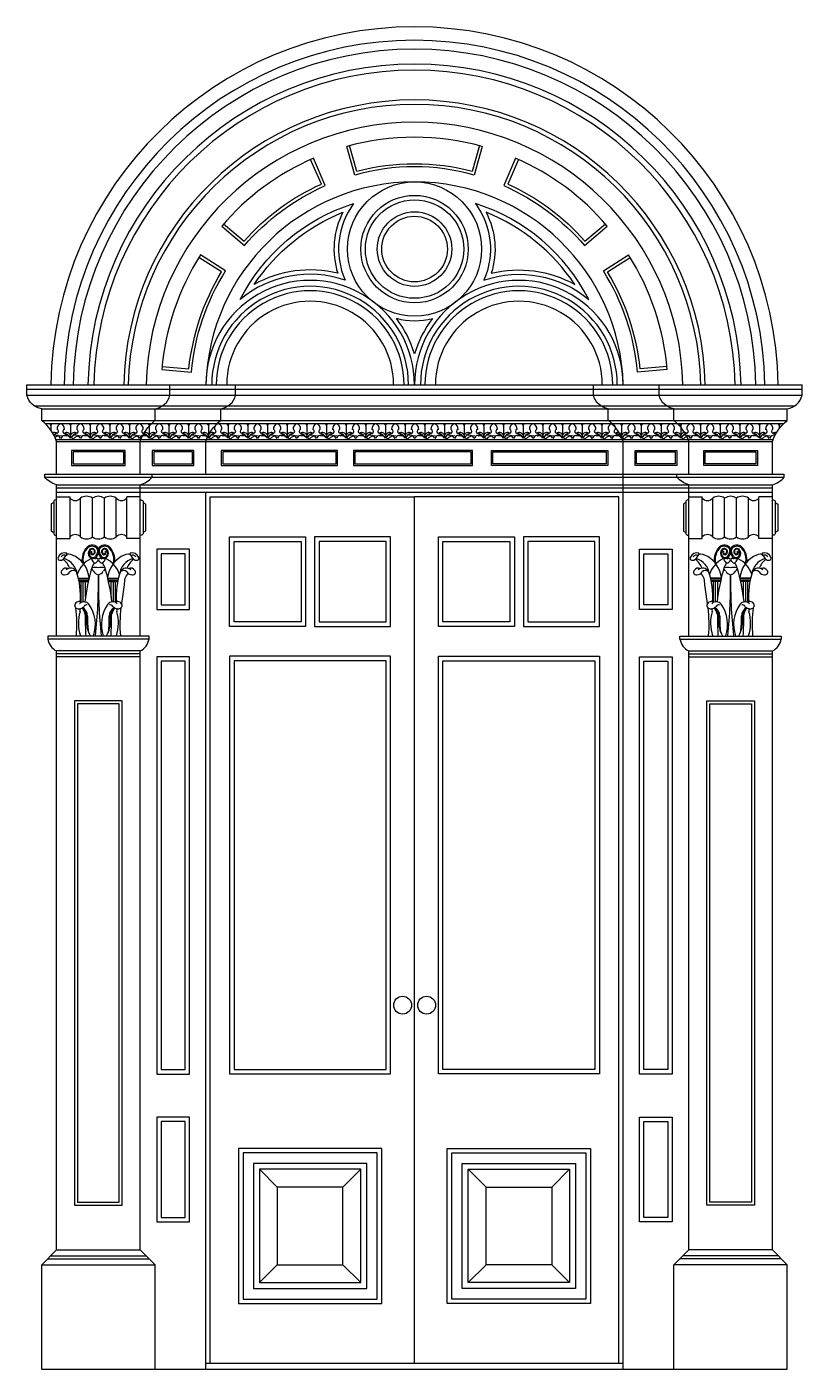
# Model space of a CAD drawing. Header units: metres. Extents: x 44156 to 46760, y 14888 to 19396.
import ezdxf

# ---------------------------------------------------------------- set-up
doc = ezdxf.new("R2010")
doc.units = ezdxf.units.M
for name, color, linetype in [('1', 3, 'Continuous'), ('2', 2, 'Continuous'), ('3', 3, 'Continuous'), ('7', 7, 'Continuous')]:
    doc.layers.add(name, color=color, linetype=linetype)

# ---------------------------------------------------------------- blocks, each defined once
blk = doc.blocks.new('FH01F009')
at = {"layer": '1'}
for p, q in [((-47.25, 3104.33), (2409.75, 3104.33)), ((-47.25, 3085.43), (2409.75, 3085.43)), ((-24.48, 3052.35), (2386.98, 3052.35)), ((11.23, 2995.71), (2351.27, 2995.71)), ((44.78, 2945.48), (2317.72, 2945.48)), ((9.45, 2825.55), (2353.05, 2825.55)), ((47.25, 2801.93), (2315.25, 2801.93)), ((47.25, 2792.48), (2315.25, 2792.48)), ((47.25, 2764.12), (89.78, 2764.12)), ((89.78, 2631.83), (89.78, 2764.12)), ((122.85, 2636.55), (122.85, 2759.4)), ((160.65, 2636.55), (160.65, 2759.4)), ((198.45, 2636.55), (198.45, 2759.4)), ((236.25, 2636.55), (236.25, 2759.4)), ((269.32, 2631.83), (269.32, 2764.12)), ((311.85, 2764.12), (269.32, 2764.12)), ((2050.65, 2764.12), (2093.17, 2764.12)), ((2093.17, 2631.83), (2093.17, 2764.12)), ((2126.25, 2636.55), (2126.25, 2759.4)), ((2164.05, 2636.55), (2164.05, 2759.4)), ((2201.85, 2636.55), (2201.85, 2759.4)), ((2239.65, 2636.55), (2239.65, 2759.4)), ((2272.72, 2631.83), (2272.72, 2764.12)), ((2315.25, 2764.12), (2272.72, 2764.12)), ((47.25, 2631.83), (89.78, 2631.83)), ((311.85, 2631.83), (269.32, 2631.83)), ((2050.65, 2631.83), (2093.17, 2631.83)), ((2315.25, 2631.83), (2272.72, 2631.83)), ((340.2, 2313.03), (18.9, 2313.03)), ((2022.3, 2313.03), (2343.6, 2313.03)), ((311.85, 2275.23), (47.25, 2275.23)), ((311.85, 2265.78), (47.25, 2265.78)), ((2050.65, 2275.23), (2315.25, 2275.23)), ((2050.65, 2265.78), (2315.25, 2265.78)), ((746.55, 576.45), (689.85, 633.15)), ((954.45, 576.45), (1011.15, 633.15)), ((1408.05, 576.45), (1351.35, 633.15)), ((1615.95, 576.45), (1672.65, 633.15)), ((18.9, 349.65), (340.2, 349.65)), ((28.35, 359.1), (330.75, 359.1)), ((2343.6, 349.65), (2022.3, 349.65)), ((2334.15, 359.1), (2031.75, 359.1)), ((746.55, 330.75), (689.85, 274.05)), ((954.45, 330.75), (1011.15, 274.05))]:
    blk.add_line(p, q, dxfattribs=at)
for points in [[(1386.85, 3876.21), (1364.13, 3794.24, 0.13), (998.38, 3794.19), (975.65, 3876.21)], [(576.45, 3628.4), (641.16, 3573.11, -0.11), (886.02, 3754.38), (852.09, 3832.44)], [(1510.43, 3832.5), (1476.51, 3754.45, -0.11), (1721.44, 3573.2), (1786.15, 3628.49)], [(381.52, 3176.5), (466.28, 3169.09, -0.11), (569.65, 3476.27), (497.86, 3522.02)], [(1981.16, 3176.52), (1896.4, 3169.1, 0.11), (1792.99, 3476.33), (1864.85, 3521.93)]]:
    blk.add_lwpolyline(points, format="xyb", dxfattribs=at)
for points in [[(99.22, 2868.08), (259.87, 2868.08), (259.87, 2905.88), (99.22, 2905.88)], [(354.77, 2868.08), (477.25, 2868.08), (477.25, 2905.88), (354.77, 2905.88)], [(573.55, 2868.08), (932.65, 2868.08), (932.65, 2905.88), (573.55, 2905.88)], [(992.25, 2868.08), (1360.8, 2868.08), (1360.8, 2905.88), (992.25, 2905.88)], [(1788.95, 2868.08), (1429.85, 2868.08), (1429.85, 2905.88), (1788.95, 2905.88)], [(2007.73, 2868.08), (1885.25, 2868.08), (1885.25, 2905.88), (2007.73, 2905.88)], [(2263.27, 2868.08), (2102.62, 2868.08), (2102.62, 2905.88), (2263.27, 2905.88)], [(609.52, 2622.37), (822.15, 2622.38), (822.15, 2367.23), (609.52, 2367.23)], [(878.85, 2367.23), (1091.47, 2367.23), (1091.47, 2622.38), (878.85, 2622.38)], [(1483.65, 2367.23), (1271.02, 2367.23), (1271.02, 2622.38), (1483.65, 2622.38)], [(1752.97, 2622.37), (1540.35, 2622.38), (1540.35, 2367.23), (1752.97, 2367.23)], [(378.94, 2421.34), (454.48, 2421.34), (454.48, 2583.23), (378.94, 2583.23)], [(1983.56, 2421.34), (1908.02, 2421.34), (1908.02, 2583.23), (1983.56, 2583.23)], [(378.94, 948.81), (454.48, 948.81), (454.48, 2242.89), (378.94, 2242.89)], [(609.52, 949.73), (1091.47, 949.73), (1091.47, 2244.38), (609.52, 2244.38)], [(1752.97, 949.73), (1271.02, 949.73), (1271.02, 2244.38), (1752.97, 2244.38)], [(1983.56, 948.81), (1908.02, 948.81), (1908.02, 2242.89), (1983.56, 2242.89)], [(113.4, 529.2), (245.7, 529.2), (245.7, 2107.35), (113.4, 2107.35)], [(2249.1, 529.2), (2116.8, 529.2), (2116.8, 2107.35), (2249.1, 2107.35)], [(378.94, 480.53), (454.48, 480.53), (454.48, 784.11), (378.94, 784.11)], [(1983.56, 480.53), (1908.02, 480.53), (1908.02, 784.11), (1983.56, 784.11)], [(637.88, 222.08), (1063.12, 222.08), (1063.12, 685.12), (637.87, 685.12)], [(1724.62, 222.08), (1299.38, 222.08), (1299.37, 685.12), (1724.62, 685.12)], [(670.95, 255.15), (1030.05, 255.15), (1030.05, 652.05), (670.95, 652.05)], [(1691.55, 255.15), (1332.45, 255.15), (1332.45, 652.05), (1691.55, 652.05)], [(746.55, 330.75), (954.45, 330.75), (954.45, 576.45), (746.55, 576.45)], [(1615.95, 330.75), (1408.05, 330.75), (1408.05, 576.45), (1615.95, 576.45)]]:
    blk.add_lwpolyline(points, close=True, dxfattribs=at)
for points in [[(533.92, 18.9), (533.92, 2764.12), (1181.25, 2764.12)], [(1828.57, 18.9), (1828.57, 2764.12), (1181.25, 2764.12)]]:
    blk.add_lwpolyline(points, dxfattribs=at)
for radius in [212.62, 118.12, 103.95]:
    blk.add_circle((1181.43, 3548.55), radius, dxfattribs=at)
for centre, radius, start, end in [((1181.25, 3099.52), 1110.53, 0.98, 179.06), ((1181.25, 3099.52), 1016.03, 1.07, 178.93), ((1181.34, 3099.43), 921.63, 1.19, 178.81), ((1181.34, 3099.43), 907.45, 1.2, 178.8), ((1181.34, 3099.43), 803.5, 74.51, 105.51), ((1181.34, 3099.43), 803.5, 113.51, 139.5), ((1181.34, 3099.43), 803.5, 40.5, 66.5), ((1181.34, 3099.43), 661.75, 1.65, 178.35), ((1181.34, 3099.43), 803.5, 147.6, 175.17), ((1181.34, 3099.43), 803.5, 4.83, 32.41), ((850.56, 3118.74), 330.69, 359.96, 180.04), ((1511.94, 3118.74), 330.69, 359.96, 180.04), ((850.56, 3118.74), 311.79, 359.96, 180.04), ((850.56, 3118.74), 297.62, 359.96, 180.04), ((1511.94, 3118.74), 311.79, 359.96, 180.04), ((1511.94, 3118.74), 297.62, 359.96, 180.04), ((141.75, 2732.71), 32.7, 54.7, 125.3), ((179.55, 2732.18), 33.14, 55.23, 124.77), ((217.35, 2732.71), 32.7, 54.7, 125.3), ((2145.15, 2732.71), 32.7, 54.7, 125.3), ((2182.95, 2732.18), 33.14, 55.23, 124.77), ((2220.75, 2732.71), 32.7, 54.7, 125.3), ((106.31, 2773.96), 22.03, 221.36, 318.64), ((252.79, 2773.96), 22.03, 221.36, 318.64), ((2109.71, 2773.96), 22.03, 221.36, 318.64), ((2256.19, 2773.96), 22.03, 221.36, 318.64), ((106.31, 2621.99), 22.03, 41.36, 138.64), ((252.79, 2621.99), 22.03, 41.36, 138.64), ((2109.71, 2621.99), 22.03, 41.36, 138.64), ((2256.19, 2621.99), 22.03, 41.36, 138.64), ((141.75, 2663.24), 32.7, 234.7, 305.3), ((179.55, 2663.77), 33.14, 235.23, 304.77), ((217.35, 2663.24), 32.7, 234.7, 305.3), ((2145.15, 2663.24), 32.7, 234.7, 305.3), ((2182.95, 2663.77), 33.14, 235.23, 304.77), ((2220.75, 2663.24), 32.7, 234.7, 305.3)]:
    blk.add_arc(centre, radius, start, end, dxfattribs=at)
at = {"layer": '2'}
blk.add_line((0, 0), (2362.5, 0), dxfattribs=at)
at = {"layer": '3'}
for p, q in [((28.97, 2994.62), (28.97, 2974.65)), ((91.34, 2994.62), (91.34, 2948.97)), ((153.71, 2994.62), (153.71, 2948.97)), ((216.08, 2994.62), (216.08, 2948.97)), ((216.08, 2994.62), (216.08, 2948.97)), ((278.45, 2994.62), (278.45, 2948.97)), ((340.82, 2994.62), (340.82, 2948.97)), ((403.19, 2994.62), (403.19, 2948.97)), ((403.19, 2994.62), (403.19, 2948.97)), ((465.56, 2994.62), (465.56, 2948.97)), ((527.93, 2994.62), (527.93, 2948.97)), ((590.3, 2994.62), (590.3, 2948.97)), ((652.67, 2994.62), (652.67, 2948.97)), ((652.67, 2994.62), (652.67, 2948.97)), ((715.04, 2994.62), (715.04, 2948.97)), ((777.41, 2994.62), (777.41, 2948.97)), ((839.78, 2994.62), (839.78, 2948.97)), ((902.15, 2994.62), (902.15, 2948.97)), ((902.15, 2994.62), (902.15, 2948.97)), ((964.52, 2994.62), (964.52, 2948.97)), ((1026.89, 2994.62), (1026.89, 2948.97)), ((1089.26, 2994.62), (1089.26, 2948.97)), ((1151.63, 2994.62), (1151.63, 2948.97)), ((1151.63, 2994.62), (1151.63, 2948.97)), ((1214, 2994.62), (1214, 2948.97)), ((1276.37, 2994.62), (1276.37, 2948.97)), ((1338.74, 2994.62), (1338.74, 2948.97)), ((1338.74, 2994.62), (1338.74, 2948.97)), ((1401.11, 2994.62), (1401.11, 2948.97)), ((1463.48, 2994.62), (1463.48, 2948.97)), ((1525.85, 2994.62), (1525.85, 2948.97)), ((1588.22, 2994.62), (1588.22, 2948.97)), ((1588.22, 2994.62), (1588.22, 2948.97)), ((1650.59, 2994.62), (1650.59, 2948.97)), ((1712.96, 2994.62), (1712.96, 2948.97)), ((1775.33, 2994.62), (1775.33, 2948.97)), ((1837.7, 2994.62), (1837.7, 2948.97)), ((1837.7, 2994.62), (1837.7, 2948.97)), ((1900.07, 2994.62), (1900.07, 2948.97)), ((1962.44, 2994.62), (1962.44, 2948.97)), ((2024.81, 2994.62), (2024.81, 2948.97)), ((2087.18, 2994.62), (2087.18, 2948.97)), ((2087.18, 2994.62), (2087.18, 2948.97)), ((2149.55, 2994.62), (2149.55, 2948.97)), ((2211.92, 2994.62), (2211.92, 2948.97)), ((2274.29, 2994.62), (2274.29, 2948.97)), ((2336.66, 2994.62), (2336.66, 2978.99)), ((156.48, 2591.04), (158.27, 2589.15)), ((202.62, 2591.04), (200.83, 2589.15)), ((2159.88, 2591.04), (2161.67, 2589.15)), ((2206.02, 2591.04), (2204.23, 2589.15)), ((115.92, 2506.25), (149.86, 2506.25)), ((116.56, 2503.65), (149.25, 2503.65)), ((117.73, 2498.45), (148.06, 2498.45)), ((118.27, 2495.85), (147.48, 2495.85)), ((124.96, 2428.75), (124.96, 2495.85)), ((131.6, 2430.85), (131.6, 2495.85)), ((138.93, 2445.22), (138.93, 2495.85)), ((209.22, 2506.25), (243.16, 2506.25)), ((209.83, 2503.65), (242.52, 2503.65)), ((211.02, 2498.45), (241.35, 2498.45)), ((211.6, 2495.85), (240.81, 2495.85)), ((219.8, 2445.22), (219.8, 2495.85)), ((227.12, 2430.85), (227.12, 2495.85)), ((233.77, 2428.75), (233.77, 2495.85)), ((2153.28, 2506.25), (2119.34, 2506.25)), ((2152.67, 2503.65), (2119.98, 2503.65)), ((2151.48, 2498.45), (2121.15, 2498.45)), ((2150.9, 2495.85), (2121.69, 2495.85)), ((2128.73, 2428.75), (2128.73, 2495.85)), ((2135.38, 2430.85), (2135.38, 2495.85)), ((2142.7, 2445.22), (2142.7, 2495.85)), ((2246.58, 2506.25), (2212.64, 2506.25)), ((2245.94, 2503.65), (2213.25, 2503.65)), ((2244.77, 2498.45), (2214.44, 2498.45)), ((2244.23, 2495.85), (2215.02, 2495.85)), ((2223.57, 2445.22), (2223.57, 2495.85)), ((2230.9, 2430.85), (2230.9, 2495.85)), ((2237.54, 2428.75), (2237.54, 2495.85))]:
    blk.add_line(p, q, dxfattribs=at)
for centre, radius, start, end in [((22.75, 2989.04), 6.28, 9.44, 62.78), ((35.19, 2989.04), 6.28, 117.22, 170.56), ((63.67, 2979.72), 15.31, 103.27, 187.63), ((46.33, 2971.1), 6.94, 288.21, 71.79), ((56.65, 2979.72), 15.31, 352.37, 76.73), ((73.98, 2971.1), 6.94, 108.21, 251.79), ((85.12, 2989.04), 6.28, 9.44, 62.78), ((97.56, 2989.04), 6.28, 117.22, 170.56), ((126.04, 2979.72), 15.31, 103.27, 187.63), ((108.7, 2971.1), 6.94, 288.21, 71.79), ((119.02, 2979.72), 15.31, 352.37, 76.73), ((136.35, 2971.1), 6.94, 108.21, 251.79), ((147.49, 2989.04), 6.28, 9.44, 62.78), ((159.93, 2989.04), 6.28, 117.22, 170.56), ((188.41, 2979.72), 15.31, 103.27, 187.63), ((171.07, 2971.1), 6.94, 288.21, 71.79), ((181.39, 2979.72), 15.31, 352.37, 76.73), ((198.72, 2971.1), 6.94, 108.21, 251.79), ((209.86, 2989.04), 6.28, 9.44, 62.78), ((209.86, 2989.04), 6.28, 9.44, 62.78), ((222.3, 2989.04), 6.28, 117.22, 170.56), ((222.3, 2989.04), 6.28, 117.22, 170.56), ((250.78, 2979.72), 15.31, 103.27, 187.63), ((233.44, 2971.1), 6.94, 288.21, 71.79), ((243.76, 2979.72), 15.31, 352.37, 76.73), ((261.09, 2971.1), 6.94, 108.21, 251.79), ((272.23, 2989.04), 6.28, 9.44, 62.78), ((284.67, 2989.04), 6.28, 117.22, 170.56), ((313.15, 2979.72), 15.31, 103.27, 187.63), ((295.81, 2971.1), 6.94, 288.21, 71.79), ((306.13, 2979.72), 15.31, 352.37, 76.73), ((323.46, 2971.1), 6.94, 108.21, 251.79), ((334.6, 2989.04), 6.28, 9.44, 62.78), ((347.04, 2989.04), 6.28, 117.22, 170.56), ((375.52, 2979.72), 15.31, 103.27, 187.63), ((358.18, 2971.1), 6.94, 288.21, 71.79), ((368.5, 2979.72), 15.31, 352.37, 76.73), ((385.83, 2971.1), 6.94, 108.21, 251.79), ((396.97, 2989.04), 6.28, 9.44, 62.78), ((396.97, 2989.04), 6.28, 9.44, 62.78), ((409.41, 2989.04), 6.28, 117.22, 170.56), ((409.41, 2989.04), 6.28, 117.22, 170.56), ((437.89, 2979.72), 15.31, 103.27, 187.63), ((420.55, 2971.1), 6.94, 288.21, 71.79), ((430.87, 2979.72), 15.31, 352.37, 76.73), ((448.2, 2971.1), 6.94, 108.21, 251.79), ((459.34, 2989.04), 6.28, 9.44, 62.78), ((471.78, 2989.04), 6.28, 117.22, 170.56), ((500.26, 2979.72), 15.31, 103.27, 187.63), ((482.92, 2971.1), 6.94, 288.21, 71.79), ((493.24, 2979.72), 15.31, 352.37, 76.73), ((510.57, 2971.1), 6.94, 108.21, 251.79), ((521.71, 2989.04), 6.28, 9.44, 62.78), ((534.15, 2989.04), 6.28, 117.22, 170.56), ((562.63, 2979.72), 15.31, 103.27, 187.63), ((545.29, 2971.1), 6.94, 288.21, 71.79), ((555.61, 2979.72), 15.31, 352.37, 76.73), ((572.94, 2971.1), 6.94, 108.21, 251.79), ((584.08, 2989.04), 6.28, 9.44, 62.78), ((596.52, 2989.04), 6.28, 117.22, 170.56), ((625, 2979.72), 15.31, 103.27, 187.63), ((607.66, 2971.1), 6.94, 288.21, 71.79), ((617.98, 2979.72), 15.31, 352.37, 76.73), ((635.31, 2971.1), 6.94, 108.21, 251.79), ((646.45, 2989.04), 6.28, 9.44, 62.78), ((646.45, 2989.04), 6.28, 9.44, 62.78), ((658.89, 2989.04), 6.28, 117.22, 170.56), ((658.89, 2989.04), 6.28, 117.22, 170.56), ((687.37, 2979.72), 15.31, 103.27, 187.63), ((670.03, 2971.1), 6.94, 288.21, 71.79), ((680.35, 2979.72), 15.31, 352.37, 76.73), ((697.68, 2971.1), 6.94, 108.21, 251.79), ((708.82, 2989.04), 6.28, 9.44, 62.78), ((721.26, 2989.04), 6.28, 117.22, 170.56), ((749.74, 2979.72), 15.31, 103.27, 187.63), ((732.4, 2971.1), 6.94, 288.21, 71.79), ((742.72, 2979.72), 15.31, 352.37, 76.73), ((760.05, 2971.1), 6.94, 108.21, 251.79), ((771.19, 2989.04), 6.28, 9.44, 62.78), ((783.63, 2989.04), 6.28, 117.22, 170.56), ((812.11, 2979.72), 15.31, 103.27, 187.63), ((794.77, 2971.1), 6.94, 288.21, 71.79), ((805.09, 2979.72), 15.31, 352.37, 76.73), ((822.42, 2971.1), 6.94, 108.21, 251.79), ((833.56, 2989.04), 6.28, 9.44, 62.78), ((846, 2989.04), 6.28, 117.22, 170.56), ((874.48, 2979.72), 15.31, 103.27, 187.63), ((857.14, 2971.1), 6.94, 288.21, 71.79), ((867.46, 2979.72), 15.31, 352.37, 76.73), ((884.79, 2971.1), 6.94, 108.21, 251.79), ((895.93, 2989.04), 6.28, 9.44, 62.78), ((895.93, 2989.04), 6.28, 9.44, 62.78), ((908.37, 2989.04), 6.28, 117.22, 170.56), ((908.37, 2989.04), 6.28, 117.22, 170.56), ((936.85, 2979.72), 15.31, 103.27, 187.63), ((919.51, 2971.1), 6.94, 288.21, 71.79), ((929.83, 2979.72), 15.31, 352.37, 76.73), ((947.16, 2971.1), 6.94, 108.21, 251.79), ((958.3, 2989.04), 6.28, 9.44, 62.78), ((970.74, 2989.04), 6.28, 117.22, 170.56), ((999.22, 2979.72), 15.31, 103.27, 187.63), ((981.88, 2971.1), 6.94, 288.21, 71.79), ((992.2, 2979.72), 15.31, 352.37, 76.73), ((1009.53, 2971.1), 6.94, 108.21, 251.79), ((1020.67, 2989.04), 6.28, 9.44, 62.78), ((1033.11, 2989.04), 6.28, 117.22, 170.56), ((1061.59, 2979.72), 15.31, 103.27, 187.63), ((1044.25, 2971.1), 6.94, 288.21, 71.79), ((1054.57, 2979.72), 15.31, 352.37, 76.73), ((1071.9, 2971.1), 6.94, 108.21, 251.79), ((1083.04, 2989.04), 6.28, 9.44, 62.78), ((1095.48, 2989.04), 6.28, 117.22, 170.56), ((1123.96, 2979.72), 15.31, 103.27, 187.63), ((1106.62, 2971.1), 6.94, 288.21, 71.79), ((1116.94, 2979.72), 15.31, 352.37, 76.73), ((1134.27, 2971.1), 6.94, 108.21, 251.79), ((1145.41, 2989.04), 6.28, 9.44, 62.78), ((1145.41, 2989.04), 6.28, 9.44, 62.78), ((1157.85, 2989.04), 6.28, 117.22, 170.56), ((1157.85, 2989.04), 6.28, 117.22, 170.56), ((1186.33, 2979.72), 15.31, 103.27, 187.63), ((1168.99, 2971.1), 6.94, 288.21, 71.79), ((1179.31, 2979.72), 15.31, 352.37, 76.73), ((1196.64, 2971.1), 6.94, 108.21, 251.79), ((1207.78, 2989.04), 6.28, 9.44, 62.78), ((1220.22, 2989.04), 6.28, 117.22, 170.56), ((1248.7, 2979.72), 15.31, 103.27, 187.63), ((1231.36, 2971.1), 6.94, 288.21, 71.79), ((1241.68, 2979.72), 15.31, 352.37, 76.73), ((1259.01, 2971.1), 6.94, 108.21, 251.79), ((1270.15, 2989.04), 6.28, 9.44, 62.78), ((1282.59, 2989.04), 6.28, 117.22, 170.56), ((1311.07, 2979.72), 15.31, 103.27, 187.63), ((1293.73, 2971.1), 6.94, 288.21, 71.79), ((1304.05, 2979.72), 15.31, 352.37, 76.73), ((1321.38, 2971.1), 6.94, 108.21, 251.79), ((1332.52, 2989.04), 6.28, 9.44, 62.78), ((1332.52, 2989.04), 6.28, 9.44, 62.78), ((1344.96, 2989.04), 6.28, 117.22, 170.56), ((1344.96, 2989.04), 6.28, 117.22, 170.56), ((1373.44, 2979.72), 15.31, 103.27, 187.63), ((1356.1, 2971.1), 6.94, 288.21, 71.79), ((1366.42, 2979.72), 15.31, 352.37, 76.73), ((1383.75, 2971.1), 6.94, 108.21, 251.79), ((1394.89, 2989.04), 6.28, 9.44, 62.78), ((1407.33, 2989.04), 6.28, 117.22, 170.56), ((1435.81, 2979.72), 15.31, 103.27, 187.63), ((1418.47, 2971.1), 6.94, 288.21, 71.79), ((1428.79, 2979.72), 15.31, 352.37, 76.73), ((1446.12, 2971.1), 6.94, 108.21, 251.79), ((1457.26, 2989.04), 6.28, 9.44, 62.78), ((1469.7, 2989.04), 6.28, 117.22, 170.56), ((1498.18, 2979.72), 15.31, 103.27, 187.63), ((1480.84, 2971.1), 6.94, 288.21, 71.79), ((1491.16, 2979.72), 15.31, 352.37, 76.73), ((1508.49, 2971.1), 6.94, 108.21, 251.79), ((1519.63, 2989.04), 6.28, 9.44, 62.78), ((1532.07, 2989.04), 6.28, 117.22, 170.56), ((1560.55, 2979.72), 15.31, 103.27, 187.63), ((1543.21, 2971.1), 6.94, 288.21, 71.79), ((1553.53, 2979.72), 15.31, 352.37, 76.73), ((1570.86, 2971.1), 6.94, 108.21, 251.79), ((1582, 2989.04), 6.28, 9.44, 62.78), ((1582, 2989.04), 6.28, 9.44, 62.78), ((1594.44, 2989.04), 6.28, 117.22, 170.56), ((1594.44, 2989.04), 6.28, 117.22, 170.56), ((1622.92, 2979.72), 15.31, 103.27, 187.63), ((1605.58, 2971.1), 6.94, 288.21, 71.79), ((1615.9, 2979.72), 15.31, 352.37, 76.73), ((1633.23, 2971.1), 6.94, 108.21, 251.79), ((1644.37, 2989.04), 6.28, 9.44, 62.78), ((1656.81, 2989.04), 6.28, 117.22, 170.56), ((1685.29, 2979.72), 15.31, 103.27, 187.63), ((1667.95, 2971.1), 6.94, 288.21, 71.79), ((1678.27, 2979.72), 15.31, 352.37, 76.73), ((1695.6, 2971.1), 6.94, 108.21, 251.79), ((1706.74, 2989.04), 6.28, 9.44, 62.78), ((1719.18, 2989.04), 6.28, 117.22, 170.56), ((1747.66, 2979.72), 15.31, 103.27, 187.63), ((1730.32, 2971.1), 6.94, 288.21, 71.79), ((1740.64, 2979.72), 15.31, 352.37, 76.73), ((1757.97, 2971.1), 6.94, 108.21, 251.79), ((1769.11, 2989.04), 6.28, 9.44, 62.78), ((1781.55, 2989.04), 6.28, 117.22, 170.56), ((1810.03, 2979.72), 15.31, 103.27, 187.63), ((1792.69, 2971.1), 6.94, 288.21, 71.79), ((1803.01, 2979.72), 15.31, 352.37, 76.73), ((1820.34, 2971.1), 6.94, 108.21, 251.79), ((1831.48, 2989.04), 6.28, 9.44, 62.78), ((1831.48, 2989.04), 6.28, 9.44, 62.78), ((1843.92, 2989.04), 6.28, 117.22, 170.56), ((1843.92, 2989.04), 6.28, 117.22, 170.56), ((1872.4, 2979.72), 15.31, 103.27, 187.63), ((1855.06, 2971.1), 6.94, 288.21, 71.79), ((1865.38, 2979.72), 15.31, 352.37, 76.73), ((1882.71, 2971.1), 6.94, 108.21, 251.79), ((1893.85, 2989.04), 6.28, 9.44, 62.78), ((1906.29, 2989.04), 6.28, 117.22, 170.56), ((1934.77, 2979.72), 15.31, 103.27, 187.63), ((1917.43, 2971.1), 6.94, 288.21, 71.79), ((1927.75, 2979.72), 15.31, 352.37, 76.73), ((1945.08, 2971.1), 6.94, 108.21, 251.79), ((1956.22, 2989.04), 6.28, 9.44, 62.78), ((1968.66, 2989.04), 6.28, 117.22, 170.56), ((1997.14, 2979.72), 15.31, 103.27, 187.63), ((1979.8, 2971.1), 6.94, 288.21, 71.79), ((1990.12, 2979.72), 15.31, 352.37, 76.73), ((2007.45, 2971.1), 6.94, 108.21, 251.79), ((2018.59, 2989.04), 6.28, 9.44, 62.78), ((2031.03, 2989.04), 6.28, 117.22, 170.56), ((2059.51, 2979.72), 15.31, 103.27, 187.63), ((2042.17, 2971.1), 6.94, 288.21, 71.79), ((2052.49, 2979.72), 15.31, 352.37, 76.73), ((2069.82, 2971.1), 6.94, 108.21, 251.79), ((2080.96, 2989.04), 6.28, 9.44, 62.78), ((2080.96, 2989.04), 6.28, 9.44, 62.78), ((2093.4, 2989.04), 6.28, 117.22, 170.56), ((2093.4, 2989.04), 6.28, 117.22, 170.56), ((2121.88, 2979.72), 15.31, 103.27, 187.63), ((2104.54, 2971.1), 6.94, 288.21, 71.79), ((2114.86, 2979.72), 15.31, 352.37, 76.73), ((2132.19, 2971.1), 6.94, 108.21, 251.79), ((2143.33, 2989.04), 6.28, 9.44, 62.78), ((2155.77, 2989.04), 6.28, 117.22, 170.56), ((2184.25, 2979.72), 15.31, 103.27, 187.63), ((2166.91, 2971.1), 6.94, 288.21, 71.79), ((2177.23, 2979.72), 15.31, 352.37, 76.73), ((2194.56, 2971.1), 6.94, 108.21, 251.79), ((2205.7, 2989.04), 6.28, 9.44, 62.78), ((2218.14, 2989.04), 6.28, 117.22, 170.56), ((2246.62, 2979.72), 15.31, 103.27, 187.63), ((2229.28, 2971.1), 6.94, 288.21, 71.79), ((2239.6, 2979.72), 15.31, 352.37, 76.73), ((2256.93, 2971.1), 6.94, 108.21, 251.79), ((2268.07, 2989.04), 6.28, 9.44, 62.78), ((2280.51, 2989.04), 6.28, 117.22, 170.56), ((2308.99, 2979.72), 15.31, 103.27, 187.63), ((2291.65, 2971.1), 6.94, 288.21, 71.79), ((2301.97, 2979.72), 15.31, 352.37, 76.73), ((2319.3, 2971.1), 6.94, 108.21, 251.79), ((2330.44, 2989.04), 6.28, 9.44, 62.78), ((2342.88, 2989.04), 6.28, 117.22, 170.56), ((40.72, 2955.19), 12.14, 50.13, 119.64), ((61.57, 2930.69), 37.38, 112.2, 128.92), ((43.32, 2941.41), 17.95, 23.27, 105.12), ((56.95, 2932.1), 24.39, 75.2, 127.27), ((77, 2941.41), 17.95, 64.91, 156.73), ((79.6, 2955.19), 12.14, 14.62, 129.87), ((79.03, 2932.1), 24.39, 34.33, 104.8), ((58.75, 2930.69), 37.38, 29.29, 67.8), ((103.09, 2955.19), 12.14, 50.13, 165.38), ((123.94, 2930.69), 37.38, 112.2, 150.71), ((105.69, 2941.41), 17.95, 23.27, 115.09), ((119.32, 2932.1), 24.39, 75.2, 145.67), ((139.37, 2941.41), 17.95, 64.91, 156.73), ((141.97, 2955.19), 12.14, 14.62, 129.87), ((141.4, 2932.1), 24.39, 34.33, 104.8), ((121.12, 2930.69), 37.38, 29.29, 67.8), ((165.46, 2955.19), 12.14, 50.13, 165.38), ((186.31, 2930.69), 37.38, 112.2, 150.71), ((168.06, 2941.41), 17.95, 23.27, 115.09), ((181.69, 2932.1), 24.39, 75.2, 145.67), ((201.74, 2941.41), 17.95, 64.91, 156.73), ((204.34, 2955.19), 12.14, 14.62, 129.87), ((203.77, 2932.1), 24.39, 34.33, 104.8), ((183.49, 2930.69), 37.38, 29.29, 67.8), ((227.83, 2955.19), 12.14, 50.13, 165.38), ((248.68, 2930.69), 37.38, 112.2, 150.71), ((230.43, 2941.41), 17.95, 23.27, 115.09), ((244.06, 2932.1), 24.39, 75.2, 145.67), ((264.11, 2941.41), 17.95, 64.91, 156.73), ((266.71, 2955.19), 12.14, 14.62, 129.87), ((266.14, 2932.1), 24.39, 34.33, 104.8), ((245.86, 2930.69), 37.38, 29.29, 67.8), ((290.2, 2955.19), 12.14, 50.13, 165.38), ((311.05, 2930.69), 37.38, 112.2, 150.71), ((292.8, 2941.41), 17.95, 23.27, 115.09), ((306.43, 2932.1), 24.39, 75.2, 145.67), ((326.48, 2941.41), 17.95, 64.91, 156.73), ((329.08, 2955.19), 12.14, 14.62, 129.87), ((328.51, 2932.1), 24.39, 34.33, 104.8), ((308.23, 2930.69), 37.38, 29.29, 67.8), ((352.57, 2955.19), 12.14, 50.13, 165.38), ((373.42, 2930.69), 37.38, 112.2, 150.71), ((355.17, 2941.41), 17.95, 23.27, 115.09), ((368.8, 2932.1), 24.39, 75.2, 145.67), ((388.85, 2941.41), 17.95, 64.91, 156.73), ((391.45, 2955.19), 12.14, 14.62, 129.87), ((390.88, 2932.1), 24.39, 34.33, 104.8), ((370.6, 2930.69), 37.38, 29.29, 67.8), ((414.94, 2955.19), 12.14, 50.13, 165.38), ((435.79, 2930.69), 37.38, 112.2, 150.71), ((417.54, 2941.41), 17.95, 23.27, 115.09), ((431.17, 2932.1), 24.39, 75.2, 145.67), ((451.22, 2941.41), 17.95, 64.91, 156.73), ((453.82, 2955.19), 12.14, 14.62, 129.87), ((453.25, 2932.1), 24.39, 34.33, 104.8), ((432.97, 2930.69), 37.38, 29.29, 67.8), ((477.31, 2955.19), 12.14, 50.13, 165.38), ((498.16, 2930.69), 37.38, 112.2, 150.71), ((479.91, 2941.41), 17.95, 23.27, 115.09), ((493.54, 2932.1), 24.39, 75.2, 145.67), ((513.59, 2941.41), 17.95, 64.91, 156.73), ((516.19, 2955.19), 12.14, 14.62, 129.87), ((515.62, 2932.1), 24.39, 34.33, 104.8), ((495.34, 2930.69), 37.38, 29.29, 67.8), ((539.68, 2955.19), 12.14, 50.13, 165.38), ((560.53, 2930.69), 37.38, 112.2, 150.71), ((542.28, 2941.41), 17.95, 23.27, 115.09), ((555.91, 2932.1), 24.39, 75.2, 145.67), ((575.96, 2941.41), 17.95, 64.91, 156.73), ((578.56, 2955.19), 12.14, 14.62, 129.87), ((577.99, 2932.1), 24.39, 34.33, 104.8), ((557.71, 2930.69), 37.38, 29.29, 67.8), ((602.05, 2955.19), 12.14, 50.13, 165.38), ((622.9, 2930.69), 37.38, 112.2, 150.71), ((604.65, 2941.41), 17.95, 23.27, 115.09), ((618.28, 2932.1), 24.39, 75.2, 145.67), ((638.33, 2941.41), 17.95, 64.91, 156.73), ((640.93, 2955.19), 12.14, 14.62, 129.87), ((640.36, 2932.1), 24.39, 34.33, 104.8), ((620.08, 2930.69), 37.38, 29.29, 67.8), ((664.42, 2955.19), 12.14, 50.13, 165.38), ((685.27, 2930.69), 37.38, 112.2, 150.71), ((667.02, 2941.41), 17.95, 23.27, 115.09), ((680.65, 2932.1), 24.39, 75.2, 145.67), ((700.7, 2941.41), 17.95, 64.91, 156.73), ((703.3, 2955.19), 12.14, 14.62, 129.87), ((702.73, 2932.1), 24.39, 34.33, 104.8), ((682.45, 2930.69), 37.38, 29.29, 67.8), ((726.79, 2955.19), 12.14, 50.13, 165.38), ((747.64, 2930.69), 37.38, 112.2, 150.71), ((729.39, 2941.41), 17.95, 23.27, 115.09), ((743.02, 2932.1), 24.39, 75.2, 145.67), ((763.07, 2941.41), 17.95, 64.91, 156.73), ((765.67, 2955.19), 12.14, 14.62, 129.87), ((765.1, 2932.1), 24.39, 34.33, 104.8), ((744.82, 2930.69), 37.38, 29.29, 67.8), ((789.16, 2955.19), 12.14, 50.13, 165.38), ((810.01, 2930.69), 37.38, 112.2, 150.71), ((791.76, 2941.41), 17.95, 23.27, 115.09), ((805.39, 2932.1), 24.39, 75.2, 145.67), ((825.44, 2941.41), 17.95, 64.91, 156.73), ((828.04, 2955.19), 12.14, 14.62, 129.87), ((827.47, 2932.1), 24.39, 34.33, 104.8), ((807.19, 2930.69), 37.38, 29.29, 67.8), ((851.53, 2955.19), 12.14, 50.13, 165.38), ((872.38, 2930.69), 37.38, 112.2, 150.71), ((854.13, 2941.41), 17.95, 23.27, 115.09), ((867.76, 2932.1), 24.39, 75.2, 145.67), ((887.81, 2941.41), 17.95, 64.91, 156.73), ((890.41, 2955.19), 12.14, 14.62, 129.87), ((889.84, 2932.1), 24.39, 34.33, 104.8), ((869.56, 2930.69), 37.38, 29.29, 67.8), ((913.9, 2955.19), 12.14, 50.13, 165.38), ((934.75, 2930.69), 37.38, 112.2, 150.71), ((916.5, 2941.41), 17.95, 23.27, 115.09), ((930.13, 2932.1), 24.39, 75.2, 145.67), ((950.18, 2941.41), 17.95, 64.91, 156.73), ((952.78, 2955.19), 12.14, 14.62, 129.87), ((952.21, 2932.1), 24.39, 34.33, 104.8), ((931.93, 2930.69), 37.38, 29.29, 67.8), ((976.27, 2955.19), 12.14, 50.13, 165.38), ((997.12, 2930.69), 37.38, 112.2, 150.71), ((978.87, 2941.41), 17.95, 23.27, 115.09), ((992.5, 2932.1), 24.39, 75.2, 145.67), ((1012.55, 2941.41), 17.95, 64.91, 156.73), ((1015.15, 2955.19), 12.14, 14.62, 129.87), ((1014.58, 2932.1), 24.39, 34.33, 104.8), ((994.3, 2930.69), 37.38, 29.29, 67.8), ((1038.64, 2955.19), 12.14, 50.13, 165.38), ((1059.49, 2930.69), 37.38, 112.2, 150.71), ((1041.24, 2941.41), 17.95, 23.27, 115.09), ((1054.87, 2932.1), 24.39, 75.2, 145.67), ((1074.92, 2941.41), 17.95, 64.91, 156.73), ((1077.52, 2955.19), 12.14, 14.62, 129.87), ((1076.95, 2932.1), 24.39, 34.33, 104.8), ((1056.67, 2930.69), 37.38, 29.29, 67.8), ((1101.01, 2955.19), 12.14, 50.13, 165.38), ((1121.86, 2930.69), 37.38, 112.2, 150.71), ((1103.61, 2941.41), 17.95, 23.27, 115.09), ((1117.24, 2932.1), 24.39, 75.2, 145.67), ((1137.29, 2941.41), 17.95, 64.91, 156.73), ((1139.89, 2955.19), 12.14, 14.62, 129.87), ((1139.32, 2932.1), 24.39, 34.33, 104.8), ((1119.04, 2930.69), 37.38, 29.29, 67.8), ((1163.38, 2955.19), 12.14, 50.13, 165.38), ((1184.23, 2930.69), 37.38, 112.2, 150.71), ((1165.98, 2941.41), 17.95, 23.27, 115.09), ((1179.61, 2932.1), 24.39, 75.2, 145.67), ((1199.66, 2941.41), 17.95, 64.91, 156.73), ((1202.26, 2955.19), 12.14, 14.62, 129.87), ((1201.69, 2932.1), 24.39, 34.33, 104.8), ((1181.41, 2930.69), 37.38, 29.29, 67.8), ((1225.75, 2955.19), 12.14, 50.13, 165.38), ((1246.6, 2930.69), 37.38, 112.2, 150.71), ((1228.35, 2941.41), 17.95, 23.27, 115.09), ((1241.98, 2932.1), 24.39, 75.2, 145.67), ((1262.03, 2941.41), 17.95, 64.91, 156.73), ((1264.63, 2955.19), 12.14, 14.62, 129.87), ((1264.06, 2932.1), 24.39, 34.33, 104.8), ((1243.78, 2930.69), 37.38, 29.29, 67.8), ((1288.12, 2955.19), 12.14, 50.13, 165.38), ((1308.97, 2930.69), 37.38, 112.2, 150.71), ((1290.72, 2941.41), 17.95, 23.27, 115.09), ((1304.35, 2932.1), 24.39, 75.2, 145.67), ((1324.4, 2941.41), 17.95, 64.91, 156.73), ((1327, 2955.19), 12.14, 14.62, 129.87), ((1326.43, 2932.1), 24.39, 34.33, 104.8), ((1306.15, 2930.69), 37.38, 29.29, 67.8), ((1350.49, 2955.19), 12.14, 50.13, 165.38), ((1371.34, 2930.69), 37.38, 112.2, 150.71), ((1353.09, 2941.41), 17.95, 23.27, 115.09), ((1366.72, 2932.1), 24.39, 75.2, 145.67), ((1386.77, 2941.41), 17.95, 64.91, 156.73), ((1389.37, 2955.19), 12.14, 14.62, 129.87), ((1388.8, 2932.1), 24.39, 34.33, 104.8), ((1368.52, 2930.69), 37.38, 29.29, 67.8), ((1412.86, 2955.19), 12.14, 50.13, 165.38), ((1433.71, 2930.69), 37.38, 112.2, 150.71), ((1415.46, 2941.41), 17.95, 23.27, 115.09), ((1429.09, 2932.1), 24.39, 75.2, 145.67), ((1449.14, 2941.41), 17.95, 64.91, 156.73), ((1451.74, 2955.19), 12.14, 14.62, 129.87), ((1451.17, 2932.1), 24.39, 34.33, 104.8), ((1430.89, 2930.69), 37.38, 29.29, 67.8), ((1475.23, 2955.19), 12.14, 50.13, 165.38), ((1496.08, 2930.69), 37.38, 112.2, 150.71), ((1477.83, 2941.41), 17.95, 23.27, 115.09), ((1491.46, 2932.1), 24.39, 75.2, 145.67), ((1511.51, 2941.41), 17.95, 64.91, 156.73), ((1514.11, 2955.19), 12.14, 14.62, 129.87), ((1513.54, 2932.1), 24.39, 34.33, 104.8), ((1493.26, 2930.69), 37.38, 29.29, 67.8), ((1537.6, 2955.19), 12.14, 50.13, 165.38), ((1558.45, 2930.69), 37.38, 112.2, 150.71), ((1540.2, 2941.41), 17.95, 23.27, 115.09), ((1553.83, 2932.1), 24.39, 75.2, 145.67), ((1573.88, 2941.41), 17.95, 64.91, 156.73), ((1576.48, 2955.19), 12.14, 14.62, 129.87), ((1575.91, 2932.1), 24.39, 34.33, 104.8), ((1555.63, 2930.69), 37.38, 29.29, 67.8), ((1599.97, 2955.19), 12.14, 50.13, 165.38), ((1620.82, 2930.69), 37.38, 112.2, 150.71), ((1602.57, 2941.41), 17.95, 23.27, 115.09), ((1616.2, 2932.1), 24.39, 75.2, 145.67), ((1636.25, 2941.41), 17.95, 64.91, 156.73), ((1638.85, 2955.19), 12.14, 14.62, 129.87), ((1638.28, 2932.1), 24.39, 34.33, 104.8), ((1618, 2930.69), 37.38, 29.29, 67.8), ((1662.34, 2955.19), 12.14, 50.13, 165.38), ((1683.19, 2930.69), 37.38, 112.2, 150.71), ((1664.94, 2941.41), 17.95, 23.27, 115.09), ((1678.57, 2932.1), 24.39, 75.2, 145.67), ((1698.62, 2941.41), 17.95, 64.91, 156.73), ((1701.22, 2955.19), 12.14, 14.62, 129.87), ((1700.65, 2932.1), 24.39, 34.33, 104.8), ((1680.37, 2930.69), 37.38, 29.29, 67.8), ((1724.71, 2955.19), 12.14, 50.13, 165.38), ((1745.56, 2930.69), 37.38, 112.2, 150.71), ((1727.31, 2941.41), 17.95, 23.27, 115.09), ((1740.94, 2932.1), 24.39, 75.2, 145.67), ((1760.99, 2941.41), 17.95, 64.91, 156.73), ((1763.59, 2955.19), 12.14, 14.62, 129.87), ((1763.02, 2932.1), 24.39, 34.33, 104.8), ((1742.74, 2930.69), 37.38, 29.29, 67.8), ((1787.08, 2955.19), 12.14, 50.13, 165.38), ((1807.93, 2930.69), 37.38, 112.2, 150.71), ((1789.68, 2941.41), 17.95, 23.27, 115.09), ((1803.31, 2932.1), 24.39, 75.2, 145.67), ((1823.36, 2941.41), 17.95, 64.91, 156.73), ((1825.96, 2955.19), 12.14, 14.62, 129.87), ((1825.39, 2932.1), 24.39, 34.33, 104.8), ((1805.11, 2930.69), 37.38, 29.29, 67.8), ((1849.45, 2955.19), 12.14, 50.13, 165.38), ((1870.3, 2930.69), 37.38, 112.2, 150.71), ((1852.05, 2941.41), 17.95, 23.27, 115.09), ((1865.68, 2932.1), 24.39, 75.2, 145.67), ((1885.73, 2941.41), 17.95, 64.91, 156.73), ((1888.33, 2955.19), 12.14, 14.62, 129.87), ((1887.76, 2932.1), 24.39, 34.33, 104.8), ((1867.48, 2930.69), 37.38, 29.29, 67.8), ((1911.82, 2955.19), 12.14, 50.13, 165.38), ((1932.67, 2930.69), 37.38, 112.2, 150.71), ((1914.42, 2941.41), 17.95, 23.27, 115.09), ((1928.05, 2932.1), 24.39, 75.2, 145.67), ((1948.1, 2941.41), 17.95, 64.91, 156.73), ((1950.7, 2955.19), 12.14, 14.62, 129.87), ((1950.13, 2932.1), 24.39, 34.33, 104.8), ((1929.85, 2930.69), 37.38, 29.29, 67.8), ((1974.19, 2955.19), 12.14, 50.13, 165.38), ((1995.04, 2930.69), 37.38, 112.2, 150.71), ((1976.79, 2941.41), 17.95, 23.27, 115.09), ((1990.42, 2932.1), 24.39, 75.2, 145.67), ((2010.47, 2941.41), 17.95, 64.91, 156.73), ((2013.07, 2955.19), 12.14, 14.62, 129.87), ((2012.5, 2932.1), 24.39, 34.33, 104.8), ((1992.22, 2930.69), 37.38, 29.29, 67.8), ((2036.56, 2955.19), 12.14, 50.13, 165.38), ((2057.41, 2930.69), 37.38, 112.2, 150.71), ((2039.16, 2941.41), 17.95, 23.27, 115.09), ((2052.79, 2932.1), 24.39, 75.2, 145.67), ((2072.84, 2941.41), 17.95, 64.91, 156.73), ((2075.44, 2955.19), 12.14, 14.62, 129.87), ((2074.87, 2932.1), 24.39, 34.33, 104.8), ((2054.59, 2930.69), 37.38, 29.29, 67.8), ((2098.93, 2955.19), 12.14, 50.13, 165.38), ((2119.78, 2930.69), 37.38, 112.2, 150.71), ((2101.53, 2941.41), 17.95, 23.27, 115.09), ((2115.16, 2932.1), 24.39, 75.2, 145.67), ((2135.21, 2941.41), 17.95, 64.91, 156.73), ((2137.81, 2955.19), 12.14, 14.62, 129.87), ((2137.24, 2932.1), 24.39, 34.33, 104.8), ((2116.96, 2930.69), 37.38, 29.29, 67.8), ((2161.3, 2955.19), 12.14, 50.13, 165.38), ((2182.15, 2930.69), 37.38, 112.2, 150.71), ((2163.9, 2941.41), 17.95, 23.27, 115.09), ((2177.53, 2932.1), 24.39, 75.2, 145.67), ((2197.58, 2941.41), 17.95, 64.91, 156.73), ((2200.18, 2955.19), 12.14, 14.62, 129.87), ((2199.61, 2932.1), 24.39, 34.33, 104.8), ((2179.33, 2930.69), 37.38, 29.29, 67.8), ((2223.67, 2955.19), 12.14, 50.13, 165.38), ((2244.52, 2930.69), 37.38, 112.2, 150.71), ((2226.27, 2941.41), 17.95, 23.27, 115.09), ((2239.9, 2932.1), 24.39, 75.2, 145.67), ((2259.95, 2941.41), 17.95, 64.91, 156.73), ((2262.55, 2955.19), 12.14, 14.62, 129.87), ((2261.98, 2932.1), 24.39, 34.33, 104.8), ((2241.7, 2930.69), 37.38, 29.29, 67.8), ((2286.04, 2955.19), 12.14, 50.13, 165.38), ((2306.89, 2930.69), 37.38, 112.2, 150.71), ((2288.64, 2941.41), 17.95, 23.27, 115.09), ((2302.27, 2932.1), 24.39, 75.2, 145.67), ((2322.32, 2941.41), 17.95, 84.16, 156.73), ((2324.92, 2955.19), 12.14, 73.19, 129.87), ((2304.07, 2930.69), 37.38, 55.35, 67.8), ((194.07, 2560.62), 67.03, 140.11, 183.29), ((183.07, 2565.39), 52.55, 133.29, 196.13), ((159.26, 2588.57), 22.42, 25.07, 137.87), ((158.91, 2584.25), 22.74, 37.41, 121.48), ((166.06, 2584.34), 18.48, 135.47, 217.77), ((166.66, 2584.61), 16.52, 141.83, 217.23), ((159.73, 2589.91), 10.07, 287.06, 132.84), ((159.77, 2590.1), 7.71, 282.67, 142.26), ((150.6, 2592.85), 26.84, 319.65, 10.22), ((150.6, 2592.85), 29.44, 319.65, 10.22), ((208.5, 2592.85), 29.44, 169.78, 220.35), ((199.84, 2588.57), 22.42, 42.13, 154.93), ((208.5, 2592.85), 26.84, 169.78, 220.35), ((200.19, 2584.25), 22.74, 58.52, 142.59), ((199.37, 2589.91), 10.07, 47.16, 252.94), ((199.33, 2590.1), 7.71, 37.74, 257.33), ((192.44, 2584.61), 16.52, 322.77, 38.17), ((193.04, 2584.34), 18.48, 322.23, 44.53), ((176.4, 2565.61), 52.14, 343.26, 46.84), ((165.03, 2560.62), 67.03, 356.73, 39.89), ((2197.47, 2560.62), 67.03, 140.11, 183.27), ((2186.1, 2565.61), 52.14, 133.16, 196.74), ((2162.66, 2588.57), 22.42, 25.07, 137.87), ((2162.31, 2584.25), 22.74, 37.41, 121.48), ((2169.46, 2584.34), 18.48, 135.47, 217.77), ((2170.06, 2584.61), 16.52, 141.83, 217.23), ((2163.13, 2589.91), 10.07, 287.06, 132.84), ((2163.17, 2590.1), 7.71, 282.67, 142.26), ((2154, 2592.85), 26.84, 319.65, 10.22), ((2154, 2592.85), 29.44, 319.65, 10.22), ((2211.9, 2592.85), 29.44, 169.78, 220.35), ((2203.24, 2588.57), 22.42, 42.13, 154.93), ((2211.9, 2592.85), 26.84, 169.78, 220.35), ((2203.59, 2584.25), 22.74, 58.52, 142.59), ((2202.77, 2589.91), 10.07, 47.16, 252.94), ((2202.73, 2590.1), 7.71, 37.74, 257.33), ((2195.84, 2584.61), 16.52, 322.77, 38.17), ((2196.44, 2584.34), 18.48, 322.23, 44.53), ((2179.43, 2565.39), 52.55, 343.87, 46.71), ((2168.43, 2560.62), 67.03, 356.71, 39.89), ((57.61, 2569.19), 6.3, 154.78, 255.79), ((73.29, 2563.12), 23.1, 75.45, 157.72), ((59.25, 2576.22), 13.51, 256.38, 317.37), ((71.81, 2566.07), 12.86, 66.24, 145.45), ((33.28, 2518.59), 58.36, 19, 53.82), ((32.92, 2601.5), 50.02, 316.49, 332.2), ((53.78, 2510.69), 59.36, 6.94, 74.25), ((77.08, 2525.19), 57.52, 58.57, 90.47), ((83.29, 2574.54), 7.12, 89.82, 149.27), ((60.12, 2496.58), 90.78, 7.06, 58.86), ((195.15, 2490.55), 86.85, 117.33, 161.67), ((161.91, 2582.95), 14.41, 223.52, 320.53), ((161.92, 2582.94), 11.83, 224.68, 318.94), ((161.25, 2586.63), 6.5, 137.22, 282.77), ((155.84, 2565.76), 1.89, 3.27, 121.28), ((161.24, 2549.05), 19.32, 66.57, 106.93), ((161.46, 2586.64), 4.06, 141.87, 270), ((180.67, 2573.86), 24.3, 199.2, 239.01), ((214.03, 2519.64), 58.77, 144.04, 160.94), ((157.6, 2575.84), 25.14, 294.85, 323.83), ((174.42, 2557.66), 10.49, 86.15, 125.9), ((175.1, 2564.18), 3.95, 40.98, 89.64), ((173.47, 2564.03), 5.36, 325.56, 30.71), ((185.61, 2564.03), 5.36, 149.29, 214.44), ((183.99, 2564.18), 3.95, 90.36, 139.02), ((201.48, 2575.84), 25.14, 216.17, 245.15), ((184.66, 2557.66), 10.49, 54.1, 93.85), ((197.19, 2582.95), 14.41, 219.47, 316.48), ((197.18, 2582.94), 11.83, 221.06, 315.32), ((197.84, 2549.05), 19.32, 73.07, 113.43), ((178.41, 2573.86), 24.3, 300.99, 340.8), ((145.05, 2519.64), 58.77, 19.06, 35.96), ((197.85, 2586.63), 6.5, 257.23, 42.78), ((197.64, 2586.64), 4.06, 270, 38.13), ((203.24, 2565.76), 1.89, 58.72, 176.73), ((163.94, 2490.55), 86.85, 18.33, 62.67), ((298.98, 2496.58), 90.78, 121.14, 172.94), ((305.3, 2510.69), 59.36, 105.75, 173.06), ((282.02, 2525.19), 57.52, 89.53, 121.43), ((325.8, 2518.59), 58.36, 126.18, 161), ((275.79, 2574.54), 7.12, 30.73, 90.18), ((275.79, 2574.54), 7.12, 30.73, 90.18), ((276.15, 2574.54), 7.12, 30.73, 90.18), ((285.8, 2563.12), 23.1, 22.28, 104.55), ((326.17, 2601.5), 50.02, 207.8, 223.51), ((326.17, 2601.5), 50.02, 207.8, 223.51), ((326.52, 2601.5), 50.02, 207.8, 223.51), ((287.63, 2566.07), 12.86, 34.55, 113.76), ((299.83, 2576.22), 13.51, 222.63, 283.62), ((301.47, 2569.19), 6.3, 284.21, 25.22), ((2061.03, 2569.19), 6.3, 154.78, 255.79), ((2076.7, 2563.12), 23.1, 75.45, 157.72), ((2062.67, 2576.22), 13.51, 256.38, 317.37), ((2074.87, 2566.07), 12.86, 66.24, 145.45), ((2036.7, 2518.59), 58.36, 19, 53.82), ((2035.98, 2601.5), 50.02, 316.49, 332.2), ((2036.33, 2601.5), 50.02, 316.49, 332.2), ((2036.33, 2601.5), 50.02, 316.49, 332.2), ((2057.2, 2510.69), 59.36, 6.94, 74.25), ((2080.48, 2525.19), 57.52, 58.57, 90.47), ((2086.35, 2574.54), 7.12, 89.82, 149.27), ((2086.71, 2574.54), 7.12, 89.82, 149.27), ((2086.71, 2574.54), 7.12, 89.82, 149.27), ((2063.52, 2496.58), 90.78, 7.06, 58.86), ((2198.56, 2490.55), 86.85, 117.33, 161.67), ((2165.31, 2582.95), 14.41, 223.52, 320.53), ((2165.32, 2582.94), 11.83, 224.68, 318.94), ((2164.65, 2586.63), 6.5, 137.22, 282.77), ((2159.26, 2565.76), 1.89, 3.27, 121.28), ((2164.66, 2549.05), 19.32, 66.57, 106.93), ((2164.86, 2586.64), 4.06, 141.87, 270), ((2184.09, 2573.86), 24.3, 199.2, 239.01), ((2217.45, 2519.64), 58.77, 144.04, 160.94), ((2161.02, 2575.84), 25.14, 294.85, 323.83), ((2177.84, 2557.66), 10.49, 86.15, 125.9), ((2178.51, 2564.18), 3.95, 40.98, 89.64), ((2176.89, 2564.03), 5.36, 325.56, 30.71), ((2189.03, 2564.03), 5.36, 149.29, 214.44), ((2187.4, 2564.18), 3.95, 90.36, 139.02), ((2204.9, 2575.84), 25.14, 216.17, 245.15), ((2188.08, 2557.66), 10.49, 54.1, 93.85), ((2200.59, 2582.95), 14.41, 219.47, 316.48), ((2200.58, 2582.94), 11.83, 221.06, 315.32), ((2201.26, 2549.05), 19.32, 73.07, 113.43), ((2181.83, 2573.86), 24.3, 300.99, 340.8), ((2148.47, 2519.64), 58.77, 19.06, 35.96), ((2201.25, 2586.63), 6.5, 257.23, 42.78), ((2201.04, 2586.64), 4.06, 270, 38.13), ((2206.66, 2565.76), 1.89, 58.72, 176.73), ((2167.35, 2490.55), 86.85, 18.33, 62.67), ((2302.38, 2496.58), 90.78, 121.14, 172.94), ((2308.72, 2510.69), 59.36, 105.75, 173.06), ((2285.42, 2525.19), 57.52, 89.53, 121.43), ((2329.22, 2518.59), 58.36, 126.18, 161), ((2279.21, 2574.54), 7.12, 30.73, 90.18), ((2289.21, 2563.12), 23.1, 22.28, 104.55), ((2329.58, 2601.5), 50.02, 207.8, 223.51), ((2290.69, 2566.07), 12.86, 34.55, 113.76), ((2303.25, 2576.22), 13.51, 222.63, 283.62), ((2304.89, 2569.19), 6.3, 284.21, 25.22), ((70.14, 2524.85), 8.44, 129.58, 284.91), ((77.02, 2522.92), 14.87, 68.87, 145.48), ((73.01, 2535.29), 18.61, 267.83, 329.72), ((91.21, 2516.54), 21.22, 29.05, 131.12), ((99.97, 2514.38), 15.85, 51.87, 133.35), ((-112.18, 2449.22), 235.13, 355.43, 19.28), ((776.91, 2357.43), 644.47, 163.69, 173.46), ((159.02, 2531.16), 2.7, 53.42, 154.62), ((168.65, 2504.25), 35.75, 71.96, 106.15), ((115.65, 2501.78), 54.93, 28.53, 35.05), ((183.72, 2538.8), 22.54, 208.56, 259.32), ((-1443.81, 2495.91), 1623.51, 353.9, 0.76), ((190.43, 2504.25), 35.75, 73.85, 108.04), ((1802.89, 2495.91), 1623.51, 179.24, 186.1), ((175.36, 2538.8), 22.54, 280.68, 331.44), ((243.43, 2501.78), 54.93, 144.95, 151.47), ((200.06, 2531.16), 2.7, 25.38, 126.58), ((-417.83, 2357.43), 644.47, 6.54, 16.31), ((471.27, 2449.22), 235.13, 160.72, 184.57), ((267.87, 2516.54), 21.22, 48.88, 150.95), ((259.11, 2514.38), 15.85, 46.65, 128.13), ((313.18, 2488.96), 51.79, 140.56, 184.56), ((286.07, 2535.29), 18.61, 210.28, 272.17), ((282.06, 2522.92), 14.87, 34.52, 111.13), ((288.94, 2524.85), 8.44, 255.09, 50.42), ((2073.56, 2524.85), 8.44, 129.58, 284.91), ((2080.44, 2522.92), 14.87, 68.87, 145.48), ((2076.43, 2535.29), 18.61, 267.83, 329.72), ((2094.63, 2516.54), 21.22, 29.05, 131.12), ((2049.32, 2488.96), 51.79, 355.44, 39.44), ((2103.39, 2514.38), 15.85, 51.87, 133.35), ((1891.23, 2449.22), 235.13, 355.43, 19.28), ((2780.33, 2357.43), 644.47, 163.69, 173.46), ((2162.44, 2531.16), 2.7, 53.42, 154.62), ((2172.07, 2504.25), 35.75, 71.96, 106.15), ((2119.07, 2501.78), 54.93, 28.53, 35.05), ((2187.14, 2538.8), 22.54, 208.56, 259.32), ((559.61, 2495.91), 1623.51, 353.9, 0.76), ((2193.85, 2504.25), 35.75, 73.85, 108.04), ((3806.31, 2495.91), 1623.51, 179.24, 186.1), ((2178.78, 2538.8), 22.54, 280.68, 331.44), ((2246.85, 2501.78), 54.93, 144.95, 151.47), ((2203.48, 2531.16), 2.7, 25.38, 126.58), ((1585.59, 2357.43), 644.47, 6.54, 16.31), ((2474.68, 2449.22), 235.13, 160.72, 184.57), ((2271.29, 2516.54), 21.22, 48.88, 150.95), ((2262.53, 2514.38), 15.85, 46.65, 128.13), ((2289.49, 2535.29), 18.61, 210.28, 272.17), ((2285.48, 2522.92), 14.87, 34.52, 111.13), ((2292.36, 2524.85), 8.44, 255.09, 50.42), ((1145.82, 2327.65), 898.12, 169.92, 173.75), ((1216.68, 2327.65), 898.12, 6.25, 10.08), ((116.98, 2418.87), 12.73, 52.75, 183.03), ((134.1, 2411.4), 19.6, 38.15, 136.65), ((224.98, 2411.4), 19.6, 43.35, 141.85), ((242.1, 2418.87), 12.73, 356.97, 127.25), ((2120.4, 2418.87), 12.73, 52.75, 183.03), ((2137.52, 2411.4), 19.6, 38.15, 136.65), ((2228.4, 2411.4), 19.6, 43.35, 141.85), ((2245.52, 2418.87), 12.73, 356.97, 127.25), ((117.87, 2423.17), 14.49, 200.08, 293.86), ((-278.83, 2360.75), 390.28, 354.51, 7.63), ((241.9, 2363.56), 125.77, 163.26, 198.61), ((114.34, 2402.53), 7.63, 338.93, 64.02), ((115.28, 2433.9), 25.43, 289.42, 317.21), ((96.52, 2383.61), 41.95, 9.75, 42.57), ((117.37, 2387.58), 27.77, 356.53, 65.22), ((103.73, 2382.22), 38.74, 346.92, 49.27), ((141.76, 2412.58), 8.8, 73.37, 152.63), ((1362.77, 2383.49), 1224.94, 179.66, 182.81), ((538.77, 2379.67), 393.73, 179.09, 186.26), ((60.52, 2359.51), 109.62, 340.78, 35.72), ((298.56, 2359.51), 109.62, 144.28, 199.22), ((-179.69, 2379.67), 393.73, 353.74, 0.91), ((241.71, 2387.58), 27.77, 114.78, 183.47), ((217.32, 2412.58), 8.8, 27.37, 106.63), ((255.35, 2382.22), 38.74, 130.73, 193.08), ((-1003.69, 2383.49), 1224.94, 357.19, 0.34), ((262.56, 2383.61), 41.95, 137.43, 170.25), ((243.8, 2433.9), 25.43, 222.79, 250.58), ((241.21, 2423.17), 14.49, 246.14, 339.92), ((117.18, 2363.56), 125.77, 341.39, 16.74), ((244.74, 2402.53), 7.63, 115.98, 201.07), ((637.91, 2360.75), 390.28, 172.37, 185.49), ((2121.29, 2423.17), 14.49, 200.08, 293.86), ((1724.59, 2360.75), 390.28, 354.51, 7.63), ((2245.32, 2363.56), 125.77, 163.26, 198.61), ((2117.76, 2402.53), 7.63, 338.93, 64.02), ((2118.7, 2433.9), 25.43, 289.42, 317.21), ((2099.94, 2383.61), 41.95, 9.75, 42.57), ((2120.79, 2387.58), 27.77, 356.53, 65.22), ((2107.15, 2382.22), 38.74, 346.92, 49.27), ((2145.18, 2412.58), 8.8, 73.37, 152.63), ((3366.19, 2383.49), 1224.94, 179.66, 182.81), ((2542.19, 2379.67), 393.73, 179.09, 186.26), ((2063.94, 2359.51), 109.62, 340.78, 35.72), ((2301.98, 2359.51), 109.62, 144.28, 199.22), ((1823.73, 2379.67), 393.73, 353.74, 0.91), ((2245.13, 2387.58), 27.77, 114.78, 183.47), ((2220.74, 2412.58), 8.8, 27.37, 106.63), ((2258.77, 2382.22), 38.74, 130.73, 193.08), ((999.73, 2383.49), 1224.94, 357.19, 0.34), ((2265.98, 2383.61), 41.95, 137.43, 170.25), ((2247.22, 2433.9), 25.43, 222.79, 250.58), ((2244.63, 2423.17), 14.49, 246.14, 339.92), ((2120.6, 2363.56), 125.77, 341.39, 16.74), ((2248.16, 2402.53), 7.63, 115.98, 201.07), ((2641.33, 2360.75), 390.28, 172.37, 185.49), ((233.24, 2369.39), 91.86, 177.46, 210.02), ((125.84, 2369.39), 91.86, 329.98, 2.54), ((2236.66, 2369.39), 91.86, 177.46, 210.02), ((2129.26, 2369.39), 91.86, 329.98, 2.54)]:
    blk.add_arc(centre, radius, start, end, dxfattribs=at)
at = {"layer": '7'}
for p, q in [((-47.25, 3118.5), (2409.75, 3118.5)), ((2409.75, 3104.33), (2409.75, 3118.5)), ((0, 3042.9), (2362.5, 3042.9)), ((0, 3005.1), (2361.75, 3005.1)), ((47.25, 2938.95), (2315.25, 2938.95)), ((2315.25, 2835), (2315.25, 2938.95)), ((9.45, 2835), (2353.05, 2835)), ((1842.75, 0), (1842.75, 2835)), ((47.25, 2322.48), (47.25, 2801.93)), ((47.25, 2778.3), (2315.25, 2778.3)), ((311.85, 2322.48), (311.85, 2778.3)), ((519.75, 0), (519.75, 2778.3)), ((2050.65, 2322.48), (2050.65, 2778.3)), ((2315.25, 2322.48), (2315.25, 2801.93)), ((1181.25, 18.9), (1181.25, 2764.12)), ((340.2, 2322.48), (18.9, 2322.48)), ((18.9, 2322.48), (18.9, 2313.03)), ((340.2, 2313.03), (340.2, 2322.48)), ((2022.3, 2322.48), (2343.6, 2322.48)), ((2022.3, 2313.03), (2022.3, 2322.48)), ((2343.6, 2322.48), (2343.6, 2313.03)), ((47.25, 378), (47.25, 2275.23)), ((311.85, 2256.33), (47.25, 2256.33)), ((311.85, 378), (311.85, 2275.23)), ((2050.65, 378), (2050.65, 2275.23)), ((2050.65, 2256.33), (2315.25, 2256.33)), ((2315.25, 378), (2315.25, 2275.23)), ((47.25, 378), (0, 330.75)), ((47.25, 378), (311.85, 378)), ((359.1, 330.75), (311.85, 378)), ((2003.4, 330.75), (2050.65, 378)), ((2315.25, 378), (2050.65, 378)), ((2315.25, 378), (2362.5, 330.75)), ((0, 0), (0, 330.75)), ((0, 330.75), (359.1, 330.75)), ((359.1, 0), (359.1, 330.75)), ((1408.05, 330.75), (1351.35, 274.05)), ((1615.95, 330.75), (1672.65, 274.05)), ((2003.4, 0), (2003.4, 330.75)), ((2362.5, 330.75), (2003.4, 330.75)), ((2362.5, 0), (2362.5, 330.75)), ((519.75, 18.9), (1842.75, 18.9))]:
    blk.add_line(p, q, dxfattribs=at)
for points in [[(1395.96, 3873.68), (1370.73, 3782.66, 0.14), (991.79, 3782.62), (966.54, 3873.68)], [(570.31, 3621.21), (642.17, 3559.83, -0.11), (898.43, 3749.54), (860.76, 3836.2)], [(1501.77, 3836.27), (1464.1, 3749.6, -0.11), (1720.44, 3559.92), (1792.29, 3621.3)], [(380.69, 3167.09), (474.84, 3158.85, -0.12), (582.63, 3479.2), (502.94, 3529.99)], [(1981.99, 3167.1), (1887.85, 3158.87, 0.12), (1780, 3479.28), (1859.79, 3529.91)], [(0, 3005.1), (0, 3042.9, -0.31), (-47.25, 3085.43), (-47.25, 3118.5)], [(359.1, 3005.1), (359.1, 3042.9, 0.31), (406.35, 3085.43), (406.35, 3118.5)], [(567, 3005.1), (567, 3042.9, 0.31), (614.25, 3085.43), (614.25, 3118.5)], [(1795.5, 3005.1), (1795.5, 3042.9, -0.31), (1748.25, 3085.43), (1748.25, 3118.5)], [(2003.4, 3005.1), (2003.4, 3042.9, -0.31), (1956.15, 3085.43), (1956.15, 3118.5)], [(2362.5, 3005.1), (2362.5, 3042.9, 0.31), (2409.75, 3085.43), (2409.75, 3118.5)], [(47.25, 2835), (47.25, 2938.95, 0.14), (0.75, 3005.1)], [(311.85, 2835), (311.85, 2938.95, -0.14), (358.35, 3005.1)], [(519.75, 2835), (519.75, 2938.95, -0.14), (566.25, 3005.1)], [(1842.75, 2835), (1842.75, 2938.95, 0.14), (1796.25, 3005.1)], [(2050.65, 2835), (2050.65, 2938.95, 0.14), (2004.15, 3005.1)], [(2315.25, 2835), (2315.25, 2938.95, -0.14), (2361.75, 3005.1)], [(47.25, 2801.93, -0.14), (9.45, 2825.55), (9.45, 2835)], [(311.85, 2778.3), (311.85, 2801.93, 0.14), (349.65, 2825.55), (349.65, 2835)], [(2050.65, 2778.3), (2050.65, 2801.93, -0.14), (2012.85, 2825.55), (2012.85, 2835)], [(2315.25, 2322.48), (2315.25, 2801.93, 0.14), (2353.05, 2825.55), (2353.05, 2835)], [(37.8, 2744.18, 0.21), (30.24, 2740.5), (30.24, 2655.45, 0.21), (37.8, 2651.77)], [(47.25, 2754.56, 0.24), (37.8, 2749.95), (37.8, 2646, 0.24), (47.25, 2641.39)], [(311.85, 2754.56, -0.24), (321.3, 2749.95), (321.3, 2646, -0.24), (311.85, 2641.39)], [(321.3, 2744.18, -0.21), (328.86, 2740.5), (328.86, 2655.45, -0.21), (321.3, 2651.77)], [(2041.2, 2744.18, 0.21), (2033.64, 2740.5), (2033.64, 2655.45, 0.21), (2041.2, 2651.77)], [(2050.65, 2754.56, 0.24), (2041.2, 2749.95), (2041.2, 2646, 0.24), (2050.65, 2641.39)], [(2315.25, 2754.56, -0.24), (2324.7, 2749.95), (2324.7, 2646, -0.24), (2315.25, 2641.39)], [(2324.7, 2744.18, -0.21), (2332.26, 2740.5), (2332.26, 2655.45, -0.21), (2324.7, 2651.77)]]:
    blk.add_lwpolyline(points, format="xyb", dxfattribs=at)
for points in [[(628.54, 3388.78, -0.2), (988.4, 3692.8, 0.27), (961.4, 3450.29, 0.26)], [(673.03, 3436.24, -0.15), (954.66, 3665.5, 0.2), (938.1, 3471.81, 0.19)], [(1733.96, 3388.78, 0.2), (1374.1, 3692.8, -0.27), (1401.1, 3450.29, -0.26)], [(1689.47, 3436.24, 0.15), (1407.84, 3665.5, -0.2), (1424.4, 3471.81, -0.19)], [(1123.75, 3329.21, 0.13), (1238.66, 3329.09, 0.09), (1181.25, 3216.59, 0.09)]]:
    blk.add_lwpolyline(points, format="xyb", close=True, dxfattribs=at)
for points in [[(94.5, 2863.35), (264.6, 2863.35), (264.6, 2910.6), (94.5, 2910.6)], [(350.04, 2863.35), (481.98, 2863.35), (481.98, 2910.6), (350.04, 2910.6)], [(568.82, 2863.35), (937.37, 2863.35), (937.37, 2910.6), (568.82, 2910.6)], [(987.52, 2863.35), (1365.52, 2863.35), (1365.52, 2910.6), (987.52, 2910.6)], [(1793.68, 2863.35), (1425.13, 2863.35), (1425.13, 2910.6), (1793.68, 2910.6)], [(2012.46, 2863.35), (1880.52, 2863.35), (1880.52, 2910.6), (2012.46, 2910.6)], [(2268, 2863.35), (2097.9, 2863.35), (2097.9, 2910.6), (2268, 2910.6)], [(364.77, 2407.17), (468.66, 2407.17), (468.66, 2597.41), (364.77, 2597.41)], [(595.35, 2636.55), (836.32, 2636.55), (836.32, 2353.05), (595.35, 2353.05)], [(864.68, 2353.05), (1105.65, 2353.05), (1105.65, 2636.55), (864.68, 2636.55)], [(1497.82, 2353.05), (1256.85, 2353.05), (1256.85, 2636.55), (1497.82, 2636.55)], [(1767.15, 2636.55), (1526.17, 2636.55), (1526.17, 2353.05), (1767.15, 2353.05)], [(1997.73, 2407.17), (1893.84, 2407.17), (1893.84, 2597.41), (1997.73, 2597.41)], [(364.77, 934.63), (468.66, 934.63), (468.66, 2257.07), (364.77, 2257.07)], [(595.35, 935.55), (1105.65, 935.55), (1105.65, 2258.55), (595.35, 2258.55)], [(1767.15, 935.55), (1256.85, 935.55), (1256.85, 2258.55), (1767.15, 2258.55)], [(1997.73, 934.63), (1893.84, 934.63), (1893.84, 2257.07), (1997.73, 2257.07)], [(103.95, 519.75), (255.15, 519.75), (255.15, 2116.8), (103.95, 2116.8)], [(2258.55, 519.75), (2107.35, 519.75), (2107.35, 2116.8), (2258.55, 2116.8)], [(364.77, 466.36), (468.66, 466.36), (468.66, 798.28), (364.77, 798.28)], [(1997.73, 466.36), (1893.84, 466.36), (1893.84, 798.28), (1997.73, 798.28)], [(623.7, 207.9), (1077.3, 207.9), (1077.3, 699.3), (623.7, 699.3)], [(1738.8, 207.9), (1285.2, 207.9), (1285.2, 699.3), (1738.8, 699.3)], [(689.85, 274.05), (1011.15, 274.05), (1011.15, 633.15), (689.85, 633.15)], [(1672.65, 274.05), (1351.35, 274.05), (1351.35, 633.15), (1672.65, 633.15)]]:
    blk.add_lwpolyline(points, close=True, dxfattribs=at)
for centre, radius in [((1181.43, 3548.55), 170.1), ((1181.43, 3548.55), 155.93), ((1143.69, 1153.22), 28.3), ((1219.74, 1153.22), 28.3)]:
    blk.add_circle(centre, radius, dxfattribs=at)
for centre, radius, start, end in [((1181.25, 3099.52), 1153.06, 0.94, 179.06), ((1181.25, 3099.52), 1082.18, 1, 179.06), ((1181.25, 3099.52), 1034.93, 1.05, 178.95), ((1181.34, 3099.43), 850.75, 1.28, 178.72), ((850.56, 3118.74), 264.54, 359.96, 180.04), ((1511.94, 3118.74), 264.54, 359.96, 180.04), ((70.02, 2321.84), 51.88, 189.78, 243.96), ((289.08, 2321.84), 51.88, 296.04, 350.22), ((2073.42, 2321.84), 51.88, 189.78, 243.96), ((2292.48, 2321.84), 51.88, 296.04, 350.22)]:
    blk.add_arc(centre, radius, start, end, dxfattribs=at)

msp = doc.modelspace()

# ---------------------------------------------------------------- block references
at = {"layer": '7', "xscale": 1.06, "yscale": 1.06, "zscale": 1.06}
msp.add_blockref('FH01F009', (44205.66, 14887.82), dxfattribs=at)

doc.saveas('drawing.dxf')
